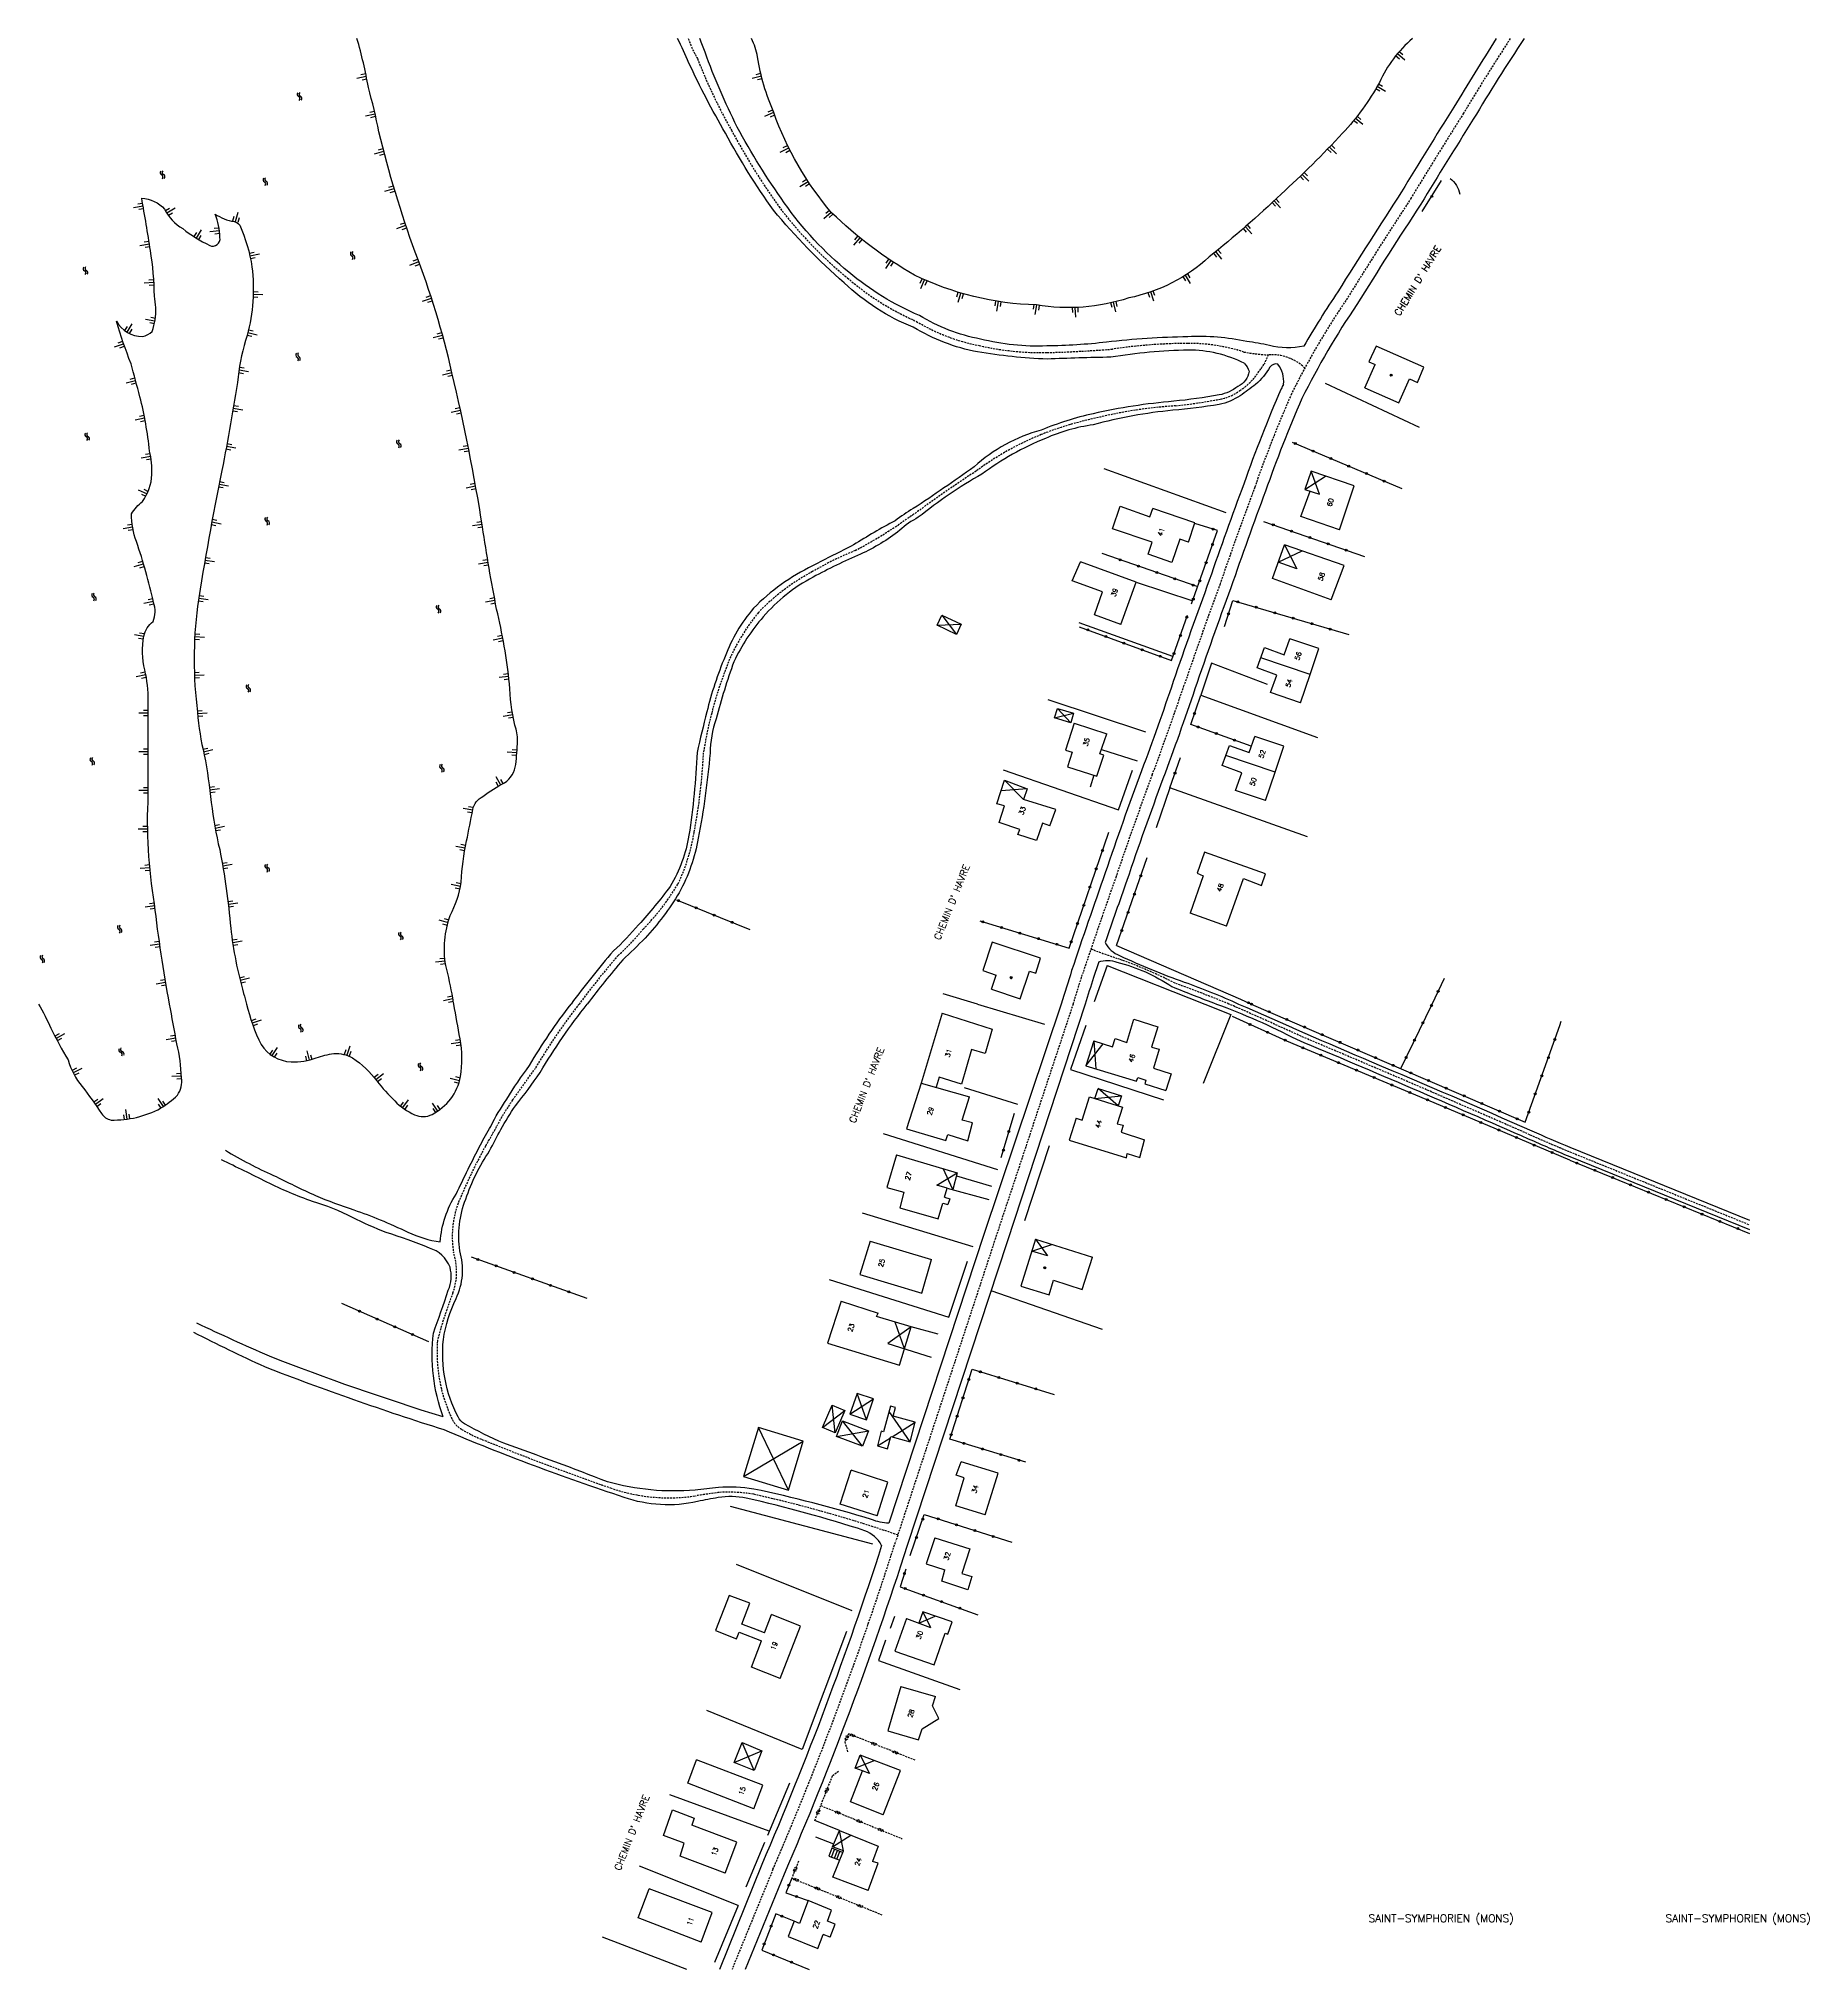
# Model space of a CAD drawing. Header units: millimetres. Extents: x 125000 to 126000, y 125000 to 126000.
# Drawn here: x 125103 to 125562, y 125500 to 126000 of the extents above; entities that cross this region are included whole.
import ezdxf
from ezdxf.enums import TextEntityAlignment as Align

# ---------------------------------------------------------------- set-up
doc = ezdxf.new("R2010")
doc.units = ezdxf.units.MM
doc.linetypes.add('DASHED', pattern=[0.75, 0.5, -0.25])
doc.layers.get('0').update_dxf_attribs({"linetype": 'CONTINUOUS'})
for name, color, linetype in [('W0001', 6, 'DASHED'), ('W0008', 7, 'CONTINUOUS'), ('W0100', 7, 'CONTINUOUS'), ('W0112', 1, 'DASHED'), ('W0211', 2, 'CONTINUOUS'), ('W0310', 3, 'CONTINUOUS'), ('W0322', 7, 'CONTINUOUS'), ('W0515', 5, 'CONTINUOUS'), ('W0980', 7, 'CONTINUOUS'), ('W0989', 7, 'CONTINUOUS'), ('W0991', 7, 'CONTINUOUS')]:
    doc.layers.add(name, color=color, linetype=linetype)
doc.styles.get("Standard").update_dxf_attribs({"font": 'romans.shx', "width": 0.85})

# ---------------------------------------------------------------- blocks, each defined once
blk = doc.blocks.new('OH01')
at = {"layer": 'W0322', "color": 0}
for radius in [0.25, 0.15]:
    blk.add_circle((0, 0), radius, dxfattribs=at)
blk = doc.blocks.new('TP12')
at = {"layer": 'W0515', "color": 0}
for centre, start, end in [((-0.5, 0.625), 216.8699, 323.1301), ((0.5, -0.125), 36.8699, 143.1301), ((0.5, -0.625), 36.8699, 143.1301), ((-0.5, 0.125), 216.8699, 323.1301)]:
    blk.add_arc(centre, 0.625, start, end, dxfattribs=at)
blk = doc.blocks.new('TP15B')
at = {"color": 0}
for p, q in [((-1.4, 2.5), (-1.4, 0)), ((0, 5), (0, 0)), ((1.4, 2.5), (1.4, 0))]:
    blk.add_line(p, q, dxfattribs=at)
blk = doc.blocks.new('TP15C')
at = {"layer": 'W0211', "xscale": 0.5, "yscale": 0.5, "rotation": 359.9693661828871}
blk.add_blockref('TP15B', (0, 0), dxfattribs=at)
blk = doc.blocks.new('BB01')
at = {"layer": 'W0991', "color": 0}
for p, q in [((-0.5, -0.1), (0.1, 0.5)), ((-0.5, 0), (0, 0.5)), ((-0.4, -0.4), (0.4, 0.4)), ((-0.4, -0.3), (0.3, 0.4)), ((-0.3, -0.4), (0.4, 0.3)), ((-0.1, -0.5), (0.5, 0.1)), ((0, -0.5), (0.5, 0)), ((0.3, -0.4), (0.4, -0.3))]:
    blk.add_line(p, q, dxfattribs=at)
blk.add_circle((0, 0), 0.5, dxfattribs=at)
blk = doc.blocks.new('OH02')
at = {"layer": 'W0112', "color": 0}
for p, q in [((-0.5, 0.25), (0.5, 0.25)), ((-0.5, -0.25), (-0.5, 0.25)), ((0.5, 0.25), (0.5, -0.25)), ((0.5, -0.25), (-0.5, -0.25))]:
    blk.add_line(p, q, dxfattribs=at)

msp = doc.modelspace()

# ---------------------------------------------------------------- linework, layer by layer
at = {"layer": 'W0001'}
for points in [[(125431.36, 125914.68, 0.214102), (125421.87, 125918.11, -0.034594), (125415.57, 125918.84, 0.079983), (125401.11, 125921.07, 0.036172), (125381.5, 125919.59, -0.012759), (125364.55, 125918.69, -0.061722), (125346.97, 125920.53, -0.088912), (125330.72, 125926.78, -0.074833), (125312.9, 125937.99, -0.059943), (125295.1, 125956.52, -0.030689), (125282.8, 125976.31, -0.035518), (125274.02, 125994.83, -0.0475), (125271.64, 126000, 0.011646)], [(125484.58, 126000, 0.009816), (125472.48, 125980.66, 0.00496), (125458.91, 125958.73, 0.005934), (125442.39, 125932.79, 0.03494), (125427.91, 125908.02, 0.01888), (125418.39, 125883.83, 0.006436), (125409.41, 125858.78, 0.005961), (125400.09, 125832.56, -0.008564), (125391.85, 125809.38, 0.00774), (125382.46, 125782.98, 0.004497), (125373.78, 125757.77, -0.003868), (125371.34, 125750, -0.003868)], [(125421.87, 125918.11, 0.014081), (125420.88, 125915.79, -0.003977), (125418.35, 125912.23, -0.072706), (125414.53, 125908.84, -0.118412), (125409.43, 125906.63, -0.018544), (125397.9, 125904.91, 0.045097), (125377.09, 125901.69, 0.043827), (125363.08, 125897.45, 0.064157), (125346.2, 125888, 0.013066), (125330.07, 125876.81, 0.001925), (125326.08, 125874.09, -0.022975), (125314.88, 125867.43, 0.035856), (125303.86, 125861.98, 0.080226), (125289.79, 125851.36, 0.060474), (125282.64, 125839.99, 0.037352), (125277.7, 125825.32, 0.029442), (125275.59, 125815.06, -0.035067), (125273.18, 125794.52, -0.072477), (125268.98, 125781.1, -0.060334), (125259.93, 125769.38, -0.040863), (125253.47, 125762.58, 0.018146), (125243.37, 125750, 0.018146)], [(125375.96, 125764.24, 0.004455), (125383.03, 125761.71, -0.034469), (125397.76, 125755.37, -0.010891), (125411.7, 125750, -0.016567)], [(125325.92, 125612.5, 0.027173), (125288.5, 125623.06, 0.05532), (125279.66, 125623.51, 0.004346), (125273.72, 125622.66, -0.123614), (125251.45, 125624.69, -0.013627), (125216.18, 125638.07, -0.008888), (125212.89, 125639.88, -0.144144), (125210.54, 125642.33, -0.130293), (125206.65, 125662.79, -0.03118), (125210.66, 125675.16, 0.168975), (125210.83, 125685.7, -0.153477), (125212.9, 125700.46, -0.026008), (125219.14, 125713.23, 0.01465), (125222.12, 125718.54, -0.030146), (125226.13, 125725.15, 0.008182), (125231.87, 125733.16, -0.031463), (125243.37, 125750)], [(125371.34, 125750), (125351.22, 125689.36), (125325.35, 125610.78, -0.024882), (125293.57, 125525.91), (125282.97, 125500)], [(125411.7, 125750, -0.005102), (125430.4, 125741.64, -0.003615), (125489.69, 125716.13, 0.004668), (125500, 125711.72, 0.004668)]]:
    msp.add_lwpolyline(points, format="xyb", dxfattribs=at)
msp.add_lwpolyline([(125500, 125711.72), (125546.6, 125692.81)], dxfattribs=at)
at = {"layer": 'W0008'}
for points in [[(125415.68, 125915.91, 0.116372), (125401.17, 125919.36, 0.033366), (125381.08, 125917.49, 0.008031), (125364.59, 125916.99, -0.030472), (125346.6, 125918.86, -0.088083), (125329.94, 125925.25, -0.095472), (125312.06, 125936.73, -0.039667), (125293.71, 125955.54, -0.030715), (125281.28, 125975.52, -0.025545), (125271.82, 125993.68, 0.012397), (125268.88, 126000)], [(125431.13, 125920.36, -0.112017), (125422.18, 125920.51, 0.032172), (125416.3, 125921.56, 0.065698), (125401.05, 125922.78, 0.023923), (125379.99, 125921.39, -0.024994), (125364.5, 125920.4, -0.071893), (125347.34, 125922.19, -0.089797), (125331.5, 125928.3, -0.073333), (125313.23, 125939.51, -0.069465), (125296.5, 125957.51, -0.030664), (125284.31, 125977.1, -0.029057), (125275.98, 125996.45, 0.011646), (125274.6, 126000, -0.725424)], [(125488.21, 126000, 0.01317), (125475, 125979.11, 0.004976), (125461.42, 125957.15, 0.005957), (125444.87, 125931.17, 0.034934), (125430.6, 125906.77, 0.018852), (125421.18, 125882.82, 0.006451), (125412.2, 125857.78, 0.005967), (125402.89, 125831.61, -0.00856), (125394.62, 125808.34, 0.007745), (125385.26, 125782.01, 0.002882), (125379.66, 125765.9, 0.002882)], [(125480.97, 126000, 0.005816), (125469.96, 125982.22, 0.004944), (125456.41, 125960.31, 0.005912), (125439.91, 125934.41, 0.019871), (125431.13, 125920.36, 0.019871)], [(125415.68, 125915.91, -0.16385), (125416.9, 125913.84, -0.25658), (125414.02, 125909.94, -0.118892), (125409.18, 125907.73, -0.021856), (125397.39, 125906.1, 0.032459), (125376.5, 125902.87, 0.041766), (125363.08, 125898.63, 0.11912), (125345.7, 125889.1, -0.009247), (125329.94, 125878.3, 0.03099), (125325.22, 125875.15, 0.017504), (125314.46, 125868.9, 0.003113), (125303.86, 125863.45, 0.086788), (125288.52, 125852.47, 0.08557), (125281.17, 125839.99, 0.039455), (125276.45, 125825.63, 0.00673), (125273.91, 125815.15, -0.028125), (125271.81, 125793.68, -0.092402), (125266.98, 125780.47, -0.027195), (125258.77, 125770.53, -0.036388), (125252.25, 125763.74, 0.019638), (125241.28, 125750)], [(125424.39, 125915.7, 0.310444), (125422.3, 125914.89, -0.075694), (125418.62, 125910.46, -0.009005), (125414.63, 125907.52, -0.078983), (125409.17, 125905.22, -0.015061), (125397.21, 125903.75, 0.042871), (125376.53, 125899.98, 0.069421), (125364.18, 125896.47, 0.060927), (125347.7, 125887.24, 0.037584), (125331.22, 125876.03, 0.059147), (125326.42, 125872.69, -0.064234), (125316.24, 125866.51, 0.019821), (125303.96, 125860.53, 0.093862), (125291.05, 125850.26, 0.070643), (125283.46, 125838.65, 0.02175), (125278.84, 125823.87, 0.074079), (125277.27, 125814.96, -0.027118), (125274.21, 125792.96, -0.083789), (125269.28, 125778.8, -0.052796), (125260.45, 125767.07, -0.010636), (125254.68, 125761.41, 0.016626), (125245.47, 125750, 0.016626)], [(125425.83, 125910.47, 0.19821), (125424.39, 125915.7, -0.096724)], [(125425.83, 125910.47, 0.00161), (125425.23, 125909.27, 0.018908), (125415.61, 125884.84, 0.006421), (125406.62, 125859.77, 0.005956), (125397.28, 125833.51, -0.008568), (125389.07, 125810.42, 0.007735), (125379.66, 125783.95, 0.0045), (125370.96, 125758.67, -0.004344), (125368.22, 125750)], [(125379.66, 125765.9, 0.188925), (125383.39, 125762.55, 0.022546), (125400.12, 125755.67, -0.024455), (125414.18, 125750, -0.024455)], [(125377.96, 125760.92, 0.000723), (125376.6, 125756.86, -0.003399), (125374.45, 125750)], [(125377.96, 125760.92, -0.157128), (125382.68, 125760.87, -0.08381), (125396.94, 125754.52, 0.009044), (125408.47, 125750, 0.001022)], [(125207.39, 125688.39, -0.123819), (125211.48, 125700.76, -0.008328), (125217.81, 125713.57, -0.018146), (125220.48, 125718.32, -0.038705), (125224.65, 125725.37, -0.022727), (125230.48, 125734.04, -0.029334), (125241.28, 125750)], [(125223.83, 125636.23, -0.027287), (125213.71, 125641.31, -0.144144), (125212, 125643.09, -0.146788), (125208.21, 125663.13, -0.075769), (125211.48, 125673.74, 0.188186), (125212.45, 125686.07, -0.1313), (125214.01, 125699.48, -0.06953), (125220.18, 125711.95, -0.010522), (125223.09, 125717.51, -0.023862), (125226.88, 125723.67, 0.02517), (125233.27, 125732.28, -0.033467), (125245.47, 125750, -1.216646)], [(125374.45, 125750), (125354.21, 125688.38), (125328.35, 125609.81, -0.02487), (125296.47, 125524.69), (125286.37, 125500)], [(125408.47, 125750, -0.031456), (125429.21, 125740.86, -0.004488), (125489.24, 125715.11, 0.004863), (125500, 125710.5, 0.004863)], [(125414.18, 125750, 0.002893), (125448.66, 125735.01, -0.004502), (125490.15, 125717.16, 0.004472), (125500, 125712.93, 0.004472)], [(125208.15, 125643.06, -0.117101), (125205.61, 125664.72, 0.006484), (125209.48, 125675.9, 0.166581), (125209.92, 125681.84)], [(125321.73, 125609.78, 0.184565), (125317.36, 125613.61, 0.021857), (125286.67, 125622.07, 0.085859), (125279.4, 125622.16, 0.016377), (125274.05, 125621.19, -0.143251), (125255.03, 125622.23, -0.020379), (125208.39, 125639.7)], [(125323.61, 125615.55, -0.095057), (125319.1, 125616.51, 0.022986), (125288.58, 125624.4, 0.058483), (125279.44, 125624.77, -0.006077), (125273.39, 125624.12, -0.089329), (125250.71, 125626.25, 0.008698), (125223.83, 125636.23, -0.018579)], [(125321.73, 125609.78, -0.024325), (125290.67, 125527.13), (125279.69, 125500)]]:
    msp.add_lwpolyline(points, format="xyb", dxfattribs=at)
for points in [[(125368.22, 125750), (125348.23, 125690.35), (125323.61, 125615.55)], [(125500, 125712.93), (125546.6, 125694.02)], [(125500, 125710.5), (125546.6, 125691.59)]]:
    msp.add_lwpolyline(points, dxfattribs=at)
at = {"layer": 'W0100'}
msp.add_lwpolyline([(125468.99, 125963.79, -0.186643), (125471.51, 125959.7, 1.921911)], format="xyb", dxfattribs=at)
for points in [[(125458.48, 125911.86), (125460.58, 125910.97), (125462.17, 125914.95), (125449.85, 125920.36), (125447.94, 125916.33)], [(125446.87, 125909.54), (125449.56, 125915.64)], [(125447.94, 125916.33), (125449.56, 125915.64)], [(125455.75, 125905.64), (125458.48, 125911.86)], [(125446.87, 125909.54), (125455.75, 125905.64)], [(125433.04, 125887.97), (125431.36, 125883.26), (125435.15, 125882), (125433.04, 125887.97)], [(125431.36, 125883.26), (125436.75, 125886.7)], [(125444.13, 125884.15), (125433.04, 125887.97)], [(125430.35, 125876.27), (125432.72, 125882.8)], [(125440.35, 125872.81), (125444.13, 125884.15)], [(125399, 125870.37), (125396.94, 125864.37), (125390.75, 125866.53), (125391.78, 125869.62), (125381.56, 125873.09), (125383.53, 125878.94), (125391.22, 125876.18), (125391.97, 125878.33)], [(125402.86, 125874.64), (125391.97, 125878.33)], [(125440.35, 125872.81), (125430.35, 125876.27)], [(125401.21, 125869.56), (125399, 125870.37)], [(125401.21, 125869.56), (125402.86, 125874.64)], [(125422.96, 125860.16), (125426.07, 125868.91), (125429.25, 125862.66), (125424.47, 125864.4), (125430.64, 125867.32)], [(125441.52, 125863.52), (125426.07, 125868.91)], [(125376.84, 125850.79), (125378.93, 125856.76), (125371.06, 125859.57), (125373.21, 125864.54)], [(125387.71, 125859.27), (125373.21, 125864.54)], [(125438.21, 125854.66), (125422.96, 125860.16)], [(125438.21, 125854.66), (125441.52, 125863.52)], [(125383.69, 125848.28), (125387.71, 125859.27)], [(125337.3, 125850.68), (125342.37, 125848.33), (125341.1, 125845.7), (125336.09, 125848.11), (125337.3, 125850.68), (125341.1, 125845.7)], [(125383.69, 125848.28), (125376.84, 125850.79)], [(125336.09, 125848.11), (125342.37, 125848.33)], [(125424.09, 125835.19), (125419, 125837.05), (125420.89, 125842.29), (125425.97, 125840.45)], [(125425.97, 125840.45), (125427.45, 125844.59)], [(125435, 125842.07), (125427.45, 125844.59)], [(125432.75, 125835.33), (125435, 125842.07)], [(125432.75, 125835.33), (125419.95, 125839.67)], [(125422.47, 125830.64), (125424.09, 125835.19)], [(125430.27, 125828), (125432.75, 125835.33)], [(125430.27, 125828), (125422.47, 125830.64)], [(125367.27, 125826.56), (125371.46, 125825.31), (125370.72, 125822.8), (125366.51, 125824.09), (125367.27, 125826.56), (125370.72, 125822.8)], [(125366.51, 125824.09), (125371.46, 125825.31)], [(125371.6, 125822.72), (125369.35, 125815.74)], [(125371.6, 125822.72), (125380.08, 125819.98)], [(125369.35, 125815.74), (125371.07, 125815.19)], [(125371.07, 125815.19), (125369.91, 125811.44), (125377.51, 125809.01), (125379.29, 125814.44), (125378.26, 125814.82), (125380.08, 125819.98)], [(125378.65, 125815.93), (125387.91, 125812.94)], [(125415.04, 125809.87), (125409.94, 125811.72), (125411.83, 125816.97), (125416.92, 125815.13)], [(125416.92, 125815.13), (125418.39, 125819.26)], [(125425.94, 125816.74), (125418.39, 125819.26)], [(125423.69, 125810), (125425.94, 125816.74)], [(125423.69, 125810), (125410.89, 125814.35)], [(125421.21, 125802.68), (125423.69, 125810)], [(125363.43, 125796.8), (125361.83, 125792.3), (125357.05, 125793.89), (125357.52, 125795.2), (125352.17, 125796.98), (125353.58, 125801.29), (125351.61, 125801.85), (125353.58, 125807.94), (125359.39, 125805.69), (125358.46, 125802.97), (125353.58, 125807.94)], [(125359.39, 125805.69), (125352.7, 125805.2)], [(125376.71, 125809.26), (125375.72, 125806.11)], [(125413.41, 125805.32), (125415.04, 125809.87)], [(125421.21, 125802.68), (125413.41, 125805.32)], [(125366.86, 125800.38), (125358.46, 125802.97)], [(125365.33, 125796.12), (125366.86, 125800.38)], [(125365.33, 125796.12), (125363.43, 125796.8)], [(125420.12, 125780.69), (125421.15, 125783.69), (125405.4, 125789.31), (125403.43, 125783.88), (125405.02, 125783.22), (125401.65, 125773.52)], [(125411.07, 125770.16), (125415.44, 125782.46)], [(125415.44, 125782.46), (125420.12, 125780.69)], [(125411.07, 125770.16), (125401.65, 125773.52)], [(125360, 125758.5), (125361.7, 125758), (125362.92, 125761.84), (125350.36, 125766.05), (125347.92, 125758.65), (125351.39, 125757.5)], [(125350.16, 125753.8), (125351.39, 125757.5)], [(125357.61, 125751.32), (125360, 125758.5)], [(125350.16, 125753.8), (125357.61, 125751.32)], [(125337.42, 125747.64), (125331.97, 125729.54)], [(125337.42, 125747.64), (125350.33, 125743.51)], [(125381.51, 125738.88), (125382.25, 125741.08), (125385.23, 125740.01), (125387.04, 125746.04), (125393.32, 125744.05), (125391.67, 125738.86), (125393.65, 125738.28), (125392.17, 125733.41), (125396.71, 125731.92), (125395.39, 125727.63)], [(125350.33, 125743.51), (125348.56, 125737.2), (125345.02, 125738.21), (125342.41, 125729.28), (125336.67, 125731.05), (125335.9, 125728.43)], [(125376.69, 125740.43), (125374.63, 125734.03)], [(125376.69, 125740.43), (125377.24, 125733.22)], [(125376.69, 125740.43), (125381.51, 125738.88)], [(125374.63, 125734.03), (125379.1, 125739.66)], [(125374.63, 125734.03), (125387.77, 125729.98)], [(125387.77, 125729.98), (125388.12, 125730.93), (125390.18, 125730.27), (125389.9, 125729.32)], [(125331.97, 125729.54), (125328.2, 125717.71)], [(125331.97, 125729.54), (125344.51, 125726)], [(125338.36, 125714.67), (125338.86, 125716.19), (125344.09, 125714.59), (125345.27, 125719.22), (125342.57, 125719.89), (125344.51, 125726)], [(125373.66, 125719.95), (125375.55, 125725.94), (125384.14, 125723.3), (125382.74, 125719.01), (125384.31, 125718.59), (125383.76, 125716.77)], [(125377, 125725.49), (125377.84, 125728.08), (125383.85, 125726.19), (125383.02, 125723.64), (125377.84, 125728.08)], [(125377, 125725.49), (125383.85, 125726.19)], [(125389.9, 125729.32), (125395.39, 125727.63)], [(125372.12, 125720.44), (125370.35, 125714.77)], [(125372.12, 125720.44), (125373.66, 125719.95)], [(125328.2, 125717.71), (125338.36, 125714.67)], [(125383.76, 125716.77), (125389.84, 125714.84)], [(125325.61, 125710.96), (125323.1, 125702.5)], [(125325.61, 125710.96), (125341.3, 125706.3)], [(125370.35, 125714.77), (125385.13, 125710.14)], [(125385.13, 125710.14), (125385.3, 125711.29), (125388.6, 125710.22), (125389.84, 125714.84)], [(125338.69, 125702.34), (125335.99, 125703.1), (125341.3, 125706.3), (125340.17, 125701.94), (125337.64, 125707.39)], [(125341.1, 125705.53), (125350.15, 125702.85)], [(125323.1, 125702.5), (125327.48, 125701.26)], [(125327.48, 125701.26), (125326.46, 125697.2), (125336.41, 125694.34), (125337.57, 125698.41)], [(125338.01, 125699.96), (125338.69, 125702.34), (125349.48, 125699.39)], [(125337.57, 125698.41), (125338.85, 125698.05)], [(125338.01, 125699.96), (125339.36, 125699.56), (125338.85, 125698.05)], [(125318.74, 125688.61), (125316.09, 125679.92)], [(125318.74, 125688.61), (125334.63, 125683.85)], [(125361.56, 125689.06), (125357.8, 125676.92)], [(125361.56, 125689.06), (125364.71, 125684.81), (125360.61, 125685.98), (125365.78, 125687.75)], [(125361.56, 125689.06), (125376.36, 125684.48)], [(125332.18, 125675.09), (125334.63, 125683.85)], [(125365.1, 125674.66), (125366.28, 125678.45), (125373.72, 125676.06), (125376.36, 125684.48)], [(125316.09, 125679.92), (125332.18, 125675.09)], [(125357.8, 125676.92), (125365.1, 125674.66)], [(125311.29, 125673.03), (125307.75, 125662.14)], [(125311.29, 125673.03), (125320.8, 125669.94)], [(125326.37, 125656.46), (125329.4, 125666.39), (125320.38, 125669.09), (125320.8, 125669.94)], [(125336.4, 125664.46), (125329.4, 125666.39), (125323.33, 125662.1), (125334.54, 125658.56)], [(125327.67, 125660.73), (125325.24, 125667.64)], [(125307.75, 125662.14), (125326.37, 125656.46)], [(125306.4, 125640.36), (125308.93, 125646.11), (125312.23, 125644.71), (125309.73, 125638.91), (125306.4, 125640.36), (125312.23, 125644.71)], [(125309.73, 125638.91), (125308.93, 125646.11)], [(125313.53, 125643.79), (125317.8, 125642.29), (125319.66, 125647.74), (125315.43, 125649.12), (125313.53, 125643.79), (125319.66, 125647.74)], [(125317.8, 125642.29), (125315.43, 125649.12)], [(125320.65, 125635.55), (125323.26, 125634.82), (125324.1, 125638.03), (125329.1, 125636.66), (125330.41, 125641.68), (125324.71, 125643.26), (125325.31, 125645.47), (125324, 125645.84), (125322.22, 125639.24), (125321.65, 125639.41), (125320.65, 125635.55), (125324.01, 125637.66)], [(125285.98, 125627.64), (125297.57, 125624.07), (125301.38, 125636.76), (125289.79, 125640.33), (125285.98, 125627.64), (125301.38, 125636.76)], [(125297.57, 125624.07), (125289.79, 125640.33)], [(125310.03, 125638.01), (125311.55, 125642.06), (125318.29, 125639.5), (125316.79, 125635.53), (125310.03, 125638.01), (125318.29, 125639.5)], [(125316.79, 125635.53), (125311.55, 125642.06)], [(125329.1, 125636.66), (125323.65, 125644.51)], [(125324.45, 125637.94), (125330.41, 125641.68)], [(125340.93, 125620.01), (125343.12, 125627.32), (125341.05, 125627.98), (125342.32, 125631.42)], [(125351.88, 125628.49), (125342.32, 125631.42)], [(125311.03, 125620.48), (125313.83, 125629.24)], [(125323.36, 125626.2), (125313.83, 125629.24)], [(125320.56, 125617.44), (125323.36, 125626.2)], [(125348.56, 125617.67), (125351.88, 125628.49)], [(125320.56, 125617.44), (125311.03, 125620.48)], [(125348.56, 125617.67), (125340.93, 125620.01)], [(125335.51, 125611.79), (125333.3, 125605.02)], [(125335.51, 125611.79), (125344.6, 125608.92)], [(125333.3, 125605.02), (125338.12, 125603.45)], [(125344.6, 125608.92), (125342.53, 125602.49), (125345.09, 125601.74), (125344.1, 125598.28), (125337.33, 125600.51), (125338.12, 125603.45)], [(125291.4, 125587.17), (125285.53, 125589.38), (125287.61, 125594.84), (125282.27, 125596.8), (125278.71, 125587.73), (125284.11, 125585.58), (125284.79, 125587.36), (125290.6, 125585.09)], [(125291.4, 125587.17), (125293.2, 125591.86)], [(125300.72, 125588.92), (125293.2, 125591.86)], [(125328.21, 125590.84), (125325.18, 125582.45)], [(125328.21, 125590.84), (125334.35, 125588.55)], [(125338.89, 125586.85), (125339.97, 125589.99), (125332.37, 125592.63), (125331.4, 125589.65), (125335.62, 125591.5)], [(125332.37, 125592.63), (125334.35, 125588.55)], [(125288, 125578.28), (125290.6, 125585.09)], [(125295.42, 125575.37), (125300.72, 125588.92)], [(125335.34, 125578.85), (125338.21, 125587.11)], [(125338.21, 125587.11), (125338.89, 125586.85)], [(125325.18, 125582.45), (125335.34, 125578.85)], [(125295.42, 125575.37), (125288, 125578.28)], [(125326.72, 125573.28), (125323.33, 125561.8)], [(125326.72, 125573.28), (125335.66, 125570.64)], [(125331.29, 125559.45), (125332.19, 125562.31), (125336.57, 125564.95), (125334.92, 125568.25), (125335.66, 125570.64)], [(125323.33, 125561.8), (125331.29, 125559.45)], [(125283.54, 125553.6), (125285.61, 125558.76), (125290.72, 125556.58), (125288.73, 125551.47), (125283.54, 125553.6), (125290.72, 125556.58)], [(125288.73, 125551.47), (125285.61, 125558.76)], [(125313.63, 125543.36), (125316.81, 125551.43), (125314.91, 125552.09), (125316.15, 125555.48), (125318.63, 125550.77), (125316.81, 125551.43)], [(125326.63, 125551.51), (125316.15, 125555.48)], [(125271.49, 125548.21), (125273.77, 125554.28)], [(125290.98, 125547.74), (125273.77, 125554.28)], [(125314.91, 125552.09), (125319.82, 125554.09)], [(125322.14, 125540.03), (125326.63, 125551.51)], [(125288.62, 125541.55), (125271.49, 125548.21)], [(125288.62, 125541.55), (125290.98, 125547.74)], [(125269.5, 125529.28), (125270.61, 125532.72), (125265.18, 125534.7), (125267.52, 125541.29), (125273.18, 125539.13), (125272.54, 125537.32)], [(125322.14, 125540.03), (125313.63, 125543.36)], [(125284.26, 125532.97), (125272.54, 125537.32)], [(125309.04, 125531.76), (125310.78, 125535.96), (125304.41, 125538.52)], [(125309.1, 125523.84), (125311.82, 125530.74), (125310.78, 125535.96), (125320.86, 125531.92), (125319.4, 125527.98)], [(125281.24, 125524.88), (125284.26, 125532.97)], [(125309.31, 125532.41), (125304.66, 125534.23)], [(125311.63, 125530.26), (125308.8, 125531.36), (125308.02, 125529.32), (125310.86, 125528.31)], [(125308.78, 125529.05), (125309.53, 125531.08)], [(125309.04, 125531.76), (125313.71, 125534.79)], [(125311.82, 125530.74), (125309.04, 125531.76)], [(125309.51, 125528.79), (125310.27, 125530.79)], [(125310.09, 125528.58), (125310.87, 125530.56)], [(125281.24, 125524.88), (125269.5, 125529.28)], [(125318.22, 125520.47), (125320.8, 125527.47)], [(125320.8, 125527.47), (125319.4, 125527.98)], [(125258.63, 125513.37), (125261.49, 125520.89)], [(125277.84, 125514.74), (125261.49, 125520.89)], [(125318.22, 125520.47), (125309.1, 125523.84)], [(125307.7, 125512.46), (125308.78, 125515.35), (125302.66, 125517.83), (125300.43, 125511.89), (125299.03, 125512.46), (125297.54, 125508.5), (125305.23, 125505.45), (125306.59, 125509.03)], [(125274.97, 125507.01), (125258.63, 125513.37)], [(125274.97, 125507.01), (125277.84, 125514.74)], [(125309.65, 125511.74), (125307.7, 125512.46)], [(125308.4, 125508.36), (125309.65, 125511.74)], [(125308.4, 125508.36), (125306.59, 125509.03)]]:
    msp.add_lwpolyline(points, dxfattribs=at)
at = {"layer": 'W0112'}
for points in [[(125330.44, 125554.16), (125313.17, 125561), (125312.18, 125558.94), (125312.93, 125556.38)], [(125304.41, 125538.52), (125309.04, 125550.19), (125310.53, 125551.35)], [(125305.96, 125542.42), (125327.05, 125533.85)], [(125300.19, 125528.02), (125298.46, 125523.65)], [(125298.46, 125523.65), (125321.76, 125514.16)]]:
    msp.add_lwpolyline(points, dxfattribs=at)
at = {"layer": 'W0211'}
msp.add_lwpolyline([(125459.29, 126000, 0.112676), (125450.67, 125988.62, -0.061597), (125441.12, 125975.48, -0.020954), (125425.2, 125959.73, -0.021806), (125406.61, 125943.47, -0.136557), (125385.75, 125932.85, -0.122297), (125361.83, 125931.04, -0.107822), (125330.21, 125938.78, -0.060768), (125308.78, 125954.91, -0.091689), (125293.8, 125980.85, -0.061811), (125289.57, 125995.26, 0.077437), (125288.03, 126000, -2.049551)], format="xyb", dxfattribs=at)
at = {"layer": 'W0310'}
for points in [[(125387.71, 125859.27), (125402.31, 125854.41)], [(125397.19, 125839.96), (125372.92, 125848.75)], [(125421.73, 125832.71), (125407.2, 125838.24), (125404.38, 125830), (125434.67, 125819.04)], [(125364.75, 125828.86), (125390.07, 125820.44)], [(125353.21, 125810.65), (125383.12, 125800.26), (125386.68, 125810.56)], [(125432.04, 125793.31), (125396.4, 125805.95), (125392.84, 125795.65)], [(125382.61, 125765.15), (125414.68, 125751.25)], [(125380.15, 125759.94), (125376.77, 125750.57)], [(125380.15, 125759.94), (125405.45, 125750)], [(125346.58, 125750), (125337.69, 125752.61)], [(125346.58, 125750), (125363.91, 125744.81)], [(125405.45, 125750), (125412.21, 125747.27), (125405, 125729.44)], [(125374.65, 125744.47), (125370.68, 125733), (125394.73, 125725.16)], [(125343.08, 125728.4), (125356.9, 125724.02)], [(125322.09, 125716.44), (125351.76, 125707.18)], [(125358.86, 125693.96), (125365.22, 125713.36)], [(125316.68, 125695.94), (125345.34, 125687.19)], [(125308.16, 125678.63), (125339.1, 125668.86), (125343.99, 125683.43)], [(125350.06, 125675.77), (125378.84, 125665.83)], [(125319.48, 125610.11), (125282.55, 125619.86)], [(125284.08, 125604.95), (125314.04, 125592.91)], [(125324.02, 125588.34), (125325.18, 125591.48)], [(125312.59, 125587.48), (125301.13, 125556.9), (125276.44, 125567.03)], [(125322.77, 125585.25), (125320.96, 125579.97), (125342.02, 125572.46)], [(125292.61, 125535.76), (125266.82, 125545.16)], [(125297.82, 125548.24), (125292.16, 125534.67)], [(125291.39, 125532.83), (125286.56, 125521.26)], [(125284.58, 125516.53), (125259.04, 125526.72)], [(125284.58, 125516.53), (125278.43, 125501.79)], [(125271.25, 125500), (125249.4, 125508.38)]]:
    msp.add_lwpolyline(points, dxfattribs=at)
at = {"layer": 'W0322'}
for points in [[(125461.8, 125955.23), (125466.78, 125963.28)], [(125428.04, 125895.52), (125456.53, 125883.46)], [(125402.03, 125853.61), (125408.75, 125872.59), (125402.85, 125874.47)], [(125420.69, 125874.96), (125446.83, 125865.9)], [(125403.5, 125858.08), (125378.84, 125866.69)], [(125372.93, 125847.68), (125396.84, 125838.97), (125401.01, 125850.73)], [(125410.56, 125847.79), (125412.69, 125854.53), (125442.74, 125845.66)], [(125417.42, 125816.79), (125401.85, 125822.41), (125404.38, 125830)], [(125396.4, 125805.95), (125399.12, 125813.82)], [(125347.2, 125771.52), (125370.27, 125764.5), (125380.59, 125794.47)], [(125382.61, 125765.15), (125390.49, 125787.91)], [(125268.61, 125776.95), (125287.61, 125769.28)], [(125464.34, 125750), (125467.56, 125756.73)], [(125414.68, 125751.25), (125417.5, 125750)], [(125417.5, 125750), (125462.56, 125730.53), (125488.42, 125719.39), (125497.43, 125744.39), (125497.76, 125745.55)], [(125456.2, 125733.33), (125464.34, 125750)], [(125500, 125709.58), (125466.55, 125723.74), (125426.72, 125740.41), (125412.6, 125746.77)], [(125352.69, 125710.21), (125356.15, 125721.75)], [(125500, 125709.58), (125546.6, 125690.57)], [(125215.36, 125684.49), (125245.4, 125673.79)], [(125204.45, 125662.51), (125181.87, 125672.45)], [(125359.07, 125631.32), (125339.4, 125637.34), (125345.19, 125655.42), (125366.42, 125648.9)], [(125329.15, 125607.14), (125332.78, 125617.79), (125355.42, 125610.61)], [(125327.99, 125603.64), (125326.5, 125599.1), (125346.66, 125591.84)], [(125298.46, 125523.65), (125296.89, 125519.85)], [(125296.89, 125519.85), (125302.66, 125517.83)], [(125299.03, 125512.46), (125294.32, 125514.36), (125290.68, 125504.95), (125302.99, 125500)]]:
    msp.add_lwpolyline(points, dxfattribs=at)
at = {"layer": 'W0515'}
for points in [[(125210.91, 125750, 0.001141), (125210.63, 125751.53, 0.023426), (125208.8, 125759.99, -0.124559), (125209.96, 125772.9, 0.084454), (125212.82, 125781.59, -0.041779), (125214.19, 125792.23, 0.006004), (125215.82, 125800.33, -0.238631), (125218.45, 125803.76, -0.045555), (125224.07, 125807.31, 0.214355), (125226.93, 125812, 0.026549), (125227.39, 125818.17, 0.095749), (125226.7, 125822.18, -0.043545), (125225.32, 125832.93, 0.031291), (125222, 125852.25, -0.011954), (125218.34, 125873.53, 0.018684), (125210.42, 125913.44, 0.037488), (125200.91, 125944.66, -0.027794), (125191.51, 125975.85, 0.018487), (125188.76, 125987.37, 0.027661), (125185.82, 126000)], [(125137.27, 125750, -0.017872), (125133.37, 125775.93, -0.054995), (125131.76, 125804.06, -0.000016), (125131.76, 125828.5, 0.057033), (125130.85, 125836.51, -0.108568), (125130.62, 125845.27, -0.190527), (125133.03, 125849.04, 0.170879), (125133.14, 125853.96, 0.026383), (125128.68, 125869.75, -0.086838), (125127.41, 125876.93, -0.086189), (125130.27, 125880.14, 0.142827), (125132.68, 125887.11, 0.075416), (125132.1, 125893.18, 0.034938), (125129.59, 125907.25, 0.000331), (125127.28, 125915.81, -0.022942), (125123.5, 125926.79, 0.271713), (125130.26, 125922.9, 0.15128), (125132.78, 125924.16, 0.095775), (125133.69, 125930.33, 0.035661), (125133.35, 125933.31, 0.033387), (125132.32, 125945.09, 0.006154), (125130.04, 125958.68, -0.20179), (125135.99, 125955.82, 0.148163), (125140.69, 125950.79, 0.058475), (125147.67, 125946.45, 0.615344), (125150.31, 125948.5, 0.096349), (125149.05, 125954.57, 0.103438), (125153.97, 125952.62, -0.192934), (125155.46, 125951.71, -0.06658), (125158.61, 125940.88, -0.097211), (125157.35, 125923.15, 0.049856), (125155.05, 125912.43, -0.012627), (125150.81, 125888.18, 0.012045), (125144.5, 125852.98, 0.063252), (125144.5, 125825.55, 0.036032), (125146.24, 125814.5, -0.023978), (125148.07, 125802.14, 0.031201), (125150.25, 125790.02, -0.027956), (125153.11, 125769.68, 0.040542), (125156.44, 125752.76, 0.00345), (125157.23, 125750)], [(125103.34, 125750, -0.020711), (125106.52, 125743.71, 0.0195), (125110.96, 125735.53, 0.096008), (125114.61, 125728.63, -0.021225), (125119.64, 125721.64, 0.199143), (125122.11, 125719.96, 0.131416), (125134.94, 125723.02, 0.05044), (125139.28, 125726.37, 0.199516), (125140.36, 125730.9, 0.048239), (125139.18, 125739.67, -0.00574), (125137.27, 125750, -1.188226)], [(125157.23, 125750, 0.058162), (125160.98, 125739.48, 0.239767), (125168.74, 125735.02, 0.102766), (125175.28, 125736.04, -0.059701), (125179.83, 125737.15, -0.153335), (125184.67, 125736.03, -0.084557), (125190.97, 125730.08, 0.032694), (125195.59, 125724.9, 0.084514), (125200.73, 125721.32, 0.234949), (125205.29, 125721.42, 0.10759), (125210.09, 125725.44, 0.124085), (125212.61, 125731.2, 0.087184), (125212.52, 125740.97, -0.002758), (125210.91, 125750, -0.780451)]]:
    msp.add_lwpolyline(points, format="xyb", dxfattribs=at)
at = {"layer": 'W0989'}
for points in [[(125436.59, 125910.75), (125460.97, 125899.34)], [(125411, 125877.21), (125379.4, 125888.63)]]:
    msp.add_lwpolyline(points, dxfattribs=at)
for points in [[(125151.75, 125712.13, 0.035408), (125164.17, 125705.63, 0.006758), (125175.03, 125700.4, 0.018436), (125185.03, 125696.67, -0.018933), (125191.83, 125694.13, -0.008634), (125199.02, 125690.92, 0.071925), (125207.39, 125688.39, 1.254966)], [(125209.92, 125681.84, 0.234308), (125204.58, 125686.79, 0.021973), (125193.4, 125690.81, -0.022768), (125184.65, 125694.7, 0.053974), (125174.32, 125698.86, -0.029818), (125162.49, 125703.88, 0.003546), (125150.68, 125709.65, -1.367316)], [(125208.15, 125643.06, -0.017917), (125163.12, 125658.78, -0.007339), (125144.37, 125667.33)], [(125208.39, 125639.7, -0.015946), (125161.95, 125656.01, -0.011208), (125143.55, 125664.95)]]:
    msp.add_lwpolyline(points, format="xyb", dxfattribs=at)

# ---------------------------------------------------------------- block references
at = {"layer": 'W0112'}
for p, rotation in [((125312.72, 125559.97), 68.36643070105511), ((125314.15, 125560.62), 158.3637101652326), ((125319.72, 125558.41), 158.3637101652326), ((125325.3, 125556.19), 158.3637101652326), ((125307.52, 125546.37), 68.36643070105511), ((125305.31, 125540.79), 68.36643070105511), ((125310.37, 125540.62), 337.9129543219549), ((125315.93, 125538.37), 337.9129543219549), ((125321.49, 125536.11), 337.9129543219549), ((125299.35, 125525.89), 248.3620538698911), ((125299.53, 125523.21), 337.8379265199673), ((125305.09, 125520.95), 337.8379265199673), ((125310.64, 125518.69), 337.8379265199673), ((125316.2, 125516.42), 337.8379265199673)]:
    msp.add_blockref('OH02', p, dxfattribs=dict(at, rotation=rotation))
at = {"layer": 'W0211'}
for p, rotation in [((125455.34, 125996.05), 229.9672274134564), ((125290.58, 125990.37), 103.9566755966363), ((125450.08, 125987.58), 240.0329489403539), ((125293.78, 125980.91), 113.3493499241061), ((125444.45, 125979.33), 231.3773893506021), ((125297.68, 125971.71), 116.4434809688914), ((125437.75, 125971.91), 226.0280508176806), ((125430.67, 125964.85), 223.8840557208098), ((125302.66, 125963.04), 123.3998487615488), ((125308.66, 125955.05), 130.3562165542062), ((125423.38, 125958.01), 223.1648692420078), ((125415.97, 125951.3), 221.1422963489022), ((125316.14, 125948.42), 141.1610263350621), ((125408.32, 125944.85), 219.1197234557966), ((125324.2, 125942.51), 146.3359220476349), ((125332.87, 125937.55), 156.1300818711674), ((125400.42, 125938.74), 212.3045035206711), ((125342.25, 125934.11), 163.6325318706427), ((125352, 125931.93), 171.134981870118), ((125361.95, 125931.02), 170.5138241544455), ((125371.91, 125930.37), 182.0280808052276), ((125381.81, 125931.72), 193.5423374560096), ((125391.43, 125934.4), 199.182894622166)]:
    msp.add_blockref('TP15C', p, dxfattribs=dict(at, rotation=rotation))
at = {"layer": 'W0322'}
for p, rotation in [((125464.23, 125959.15), 58.25961890991967), ((125428.9, 125895.15), 337.0673353076425), ((125433.51, 125893.2), 337.0673353076425), ((125438.11, 125891.25), 337.0673353076425), ((125442.72, 125889.3), 337.0673353076425), ((125447.32, 125887.36), 337.0673353076425), ((125451.93, 125885.41), 337.0673353076425), ((125407.61, 125872.95), 162.4069119426096), ((125423.2, 125874.09), 340.8872840745913), ((125427.93, 125872.45), 340.8872840745913), ((125432.65, 125870.81), 340.8872840745913), ((125383.56, 125865.04), 160.7407232051161), ((125407.48, 125869.01), 70.49697077771538), ((125437.38, 125869.17), 340.8872840745913), ((125442.1, 125867.54), 340.8872840745913), ((125388.28, 125863.39), 160.7407232051161), ((125393, 125861.74), 160.7407232051161), ((125397.72, 125860.09), 160.7407232051161), ((125405.81, 125864.29), 70.49697077771538), ((125402.44, 125858.45), 160.7407232051161), ((125402.48, 125854.87), 70.49697077771538), ((125404.15, 125859.58), 70.49697077771538), ((125400.81, 125850.16), 70.49697077771538), ((125411.58, 125851.04), 72.45500456378517), ((125413.97, 125854.16), 343.53711162224), ((125418.76, 125852.74), 343.53711162224), ((125423.56, 125851.32), 343.53711162224), ((125428.35, 125849.91), 343.53711162224), ((125375.11, 125846.89), 339.9845422004653), ((125379.81, 125845.17), 339.9845422004653), ((125399.14, 125845.44), 70.49697077771538), ((125433.15, 125848.49), 343.53711162224), ((125437.94, 125847.07), 343.53711162224), ((125384.51, 125843.46), 339.9845422004653), ((125389.2, 125841.75), 339.9845422004653), ((125393.9, 125840.04), 339.9845422004653), ((125397.47, 125840.73), 70.49697077771538), ((125402.8, 125825.26), 71.54475572663277), ((125403.74, 125821.73), 160.1494316685892), ((125408.44, 125820.03), 160.1494316685892), ((125413.14, 125818.34), 160.1494316685892), ((125397.73, 125809.79), 70.93250937419025), ((125378.96, 125789.74), 71.0087945452535), ((125377.33, 125785.01), 71.0087945452535), ((125375.7, 125780.29), 71.0087945452535), ((125388.85, 125783.18), 70.90991997810009), ((125269.07, 125776.76), 338.0158460519856), ((125273.71, 125774.89), 338.0158460519856), ((125374.08, 125775.56), 71.0087945452535), ((125387.22, 125778.46), 70.90991997810009), ((125278.34, 125773.02), 338.0158460519856), ((125282.98, 125771.15), 338.0158460519856), ((125347.98, 125771.29), 343.0635372976823), ((125352.76, 125769.83), 343.0635372976823), ((125372.45, 125770.83), 71.0087945452535), ((125385.58, 125773.73), 70.90991997810009), ((125357.54, 125768.37), 343.0635372976823), ((125362.33, 125766.92), 343.0635372976823), ((125367.11, 125765.46), 343.0635372976823), ((125370.82, 125766.1), 71.0087945452535), ((125383.95, 125769.01), 70.90991997810009), ((125416.74, 125750.34), 336.0626041664809), ((125417.52, 125749.99), 336.6286691338571), ((125465.91, 125753.28), 64.45855506617704), ((125417.16, 125744.72), 155.7836272480484), ((125422.11, 125748.01), 336.6286691338571), ((125426.7, 125746.02), 336.6286691338571), ((125461.97, 125745.14), 63.95655803443351), ((125464.17, 125749.64), 63.95655803443351), ((125421.72, 125742.67), 155.7836272480484), ((125426.28, 125740.62), 155.7836272480484), ((125431.29, 125744.04), 336.6286691338571), ((125435.88, 125742.06), 336.6286691338571), ((125440.47, 125740.07), 336.6286691338571), ((125459.78, 125740.65), 63.95655803443351), ((125496.14, 125740.82), 70.1929718461083), ((125430.88, 125738.67), 157.2861611513674), ((125435.5, 125736.74), 157.2861611513674), ((125440.11, 125734.81), 157.2861611513674), ((125445.06, 125738.09), 336.6286691338571), ((125449.65, 125736.1), 336.6286691338571), ((125457.58, 125736.16), 63.95655803443351), ((125494.45, 125736.11), 70.1929718461083), ((125444.72, 125732.88), 157.2861611513674), ((125449.33, 125730.95), 157.2861611513674), ((125454.24, 125734.12), 336.6286691338571), ((125458.83, 125732.14), 336.6286691338571), ((125463.42, 125730.16), 336.6935630717887), ((125492.75, 125731.41), 70.1929718461083), ((125453.94, 125729.02), 157.2861611513674), ((125458.56, 125727.09), 157.2861611513674), ((125463.17, 125725.16), 157.2861611513674), ((125468.01, 125728.18), 336.6935630717887), ((125472.61, 125726.2), 336.6935630717887), ((125491.06, 125726.7), 70.1929718461083), ((125467.78, 125723.22), 157.0455837531625), ((125472.38, 125721.27), 157.0455837531625), ((125477.2, 125724.22), 336.6935630717887), ((125481.79, 125722.24), 336.6935630717887), ((125486.38, 125720.26), 336.6935630717887), ((125489.36, 125722), 70.1929718461083), ((125354.71, 125716.96), 73.32055287492581), ((125476.99, 125719.32), 157.0455837531625), ((125481.59, 125717.37), 157.0455837531625), ((125486.19, 125715.42), 157.0455837531625), ((125353.28, 125712.17), 73.32055287492581), ((125490.8, 125713.47), 157.0455837531625), ((125495.4, 125711.52), 157.0455837531625), ((125501.85, 125708.82), 337.8085870013976), ((125506.48, 125706.93), 337.8085870013976), ((125511.11, 125705.05), 337.8085870013976), ((125515.73, 125703.16), 337.8085870013976), ((125520.36, 125701.27), 337.8085870013976), ((125524.99, 125699.38), 337.8085870013976), ((125529.62, 125697.49), 337.8085870013976), ((125534.25, 125695.6), 337.8085870013976), ((125538.88, 125693.71), 337.8085870013976), ((125543.51, 125691.83), 337.8085870013976), ((125217.14, 125683.85), 340.3906818561617), ((125221.85, 125682.18), 340.3906818561617), ((125226.56, 125680.5), 340.3906818561617), ((125231.27, 125678.82), 340.3906818561617), ((125235.98, 125677.14), 340.3906818561617), ((125240.69, 125675.46), 340.3906818561617), ((125186.45, 125670.43), 156.2429086797731), ((125191.02, 125668.42), 156.2429086797731), ((125195.6, 125666.41), 156.2429086797731), ((125200.17, 125664.39), 156.2429086797731), ((125347.3, 125654.77), 342.9319196950009), ((125344.34, 125652.76), 72.2547001656393), ((125352.08, 125653.3), 342.9319196950009), ((125356.86, 125651.83), 342.9319196950009), ((125361.64, 125650.36), 342.9319196950009), ((125342.81, 125648), 72.2547001656393), ((125341.29, 125643.24), 72.2547001656393), ((125339.76, 125638.47), 72.2547001656393), ((125343.05, 125636.23), 162.9669807891251), ((125347.83, 125634.76), 162.9669807891251), ((125352.61, 125633.3), 162.9669807891251), ((125357.39, 125631.83), 162.9669807891251), ((125332.38, 125616.61), 71.14558095897785), ((125336.36, 125616.66), 342.4039001952837), ((125341.12, 125615.14), 342.4039001952837), ((125330.76, 125611.87), 71.14558095897785), ((125345.89, 125613.63), 342.4039001952837), ((125350.66, 125612.12), 342.4039001952837), ((125327.62, 125602.5), 251.8581478173494), ((125327.85, 125598.62), 340.1894376362183), ((125332.55, 125596.93), 340.1894376362183), ((125337.25, 125595.23), 340.1894376362183), ((125341.96, 125593.54), 340.1894376362183), ((125297.69, 125521.8), 247.5333741808648), ((125299.7, 125518.87), 340.6820131424562), ((125293.11, 125511.23), 248.8724342638179), ((125295.85, 125513.75), 158.0489444172332), ((125291.31, 125506.57), 248.8724342638179), ((125293.72, 125503.73), 338.0740999820684), ((125298.36, 125501.87), 338.0740999820684)]:
    msp.add_blockref('OH01', p, dxfattribs=dict(at, rotation=rotation))
at = {"layer": 'W0515'}
for name, p, rotation in [('TP15C', (125188.21, 125990.29), 101.3518403565244), ('TP12', (125170.93, 125985.03), 281.3229423123746), ('TP15C', (125190.49, 125980.56), 103.0516480808565), ('TP15C', (125192.77, 125970.83), 104.5937455262079), ('TP12', (125135.45, 125964.74), 281.3229423123746), ('TP12', (125162.07, 125962.96), 281.3229423123746), ('TP15C', (125195.45, 125961.19), 106.5476512888577), ('TP15C', (125130.39, 125956.7), 100.0285595098594), ('TP15C', (125136.58, 125954.77), 301.9669620680889), ('TP15C', (125154.24, 125952.56), 343.4030100975593), ('TP15C', (125144.14, 125948.36), 328.2677627135633), ('TP15C', (125150.18, 125950.34), 97.2437121436712), ('TP15C', (125198.47, 125951.66), 108.5015570515075), ('TP15C', (125132.05, 125946.84), 99.00545125396579), ('TP12', (125115.48, 125939.91), 281.3229423123746), ('TP15C', (125158.09, 125943.65), 282.3860770306694), ('TP12', (125184.69, 125943.81), 281.3229423123746), ('TP15C', (125201.83, 125942.24), 110.5690670343133), ('TP15C', (125133.2, 125936.91), 93.50683535417807), ('TP15C', (125158.93, 125933.71), 268.1227658582477), ('TP15C', (125205.13, 125932.8), 107.9404369960481), ('TP15C', (125126.21, 125924.01), 328.8248422571631), ('TP15C', (125133.49, 125926.95), 80.67507688369842), ('TP15C', (125125.35, 125921), 109.1147067934236), ('TP15C', (125157.53, 125923.83), 255.7050950351774), ('TP15C', (125207.99, 125923.22), 105.3118069577828), ('TP12', (125170.55, 125917.59), 281.3229423123746), ('TP15C', (125128.44, 125911.5), 105.0604014354552), ('TP15C', (125155.26, 125914.1), 261.8483021694559), ('TP15C', (125210.41, 125913.52), 102.6831769195176), ('TP15C', (125130.8, 125901.78), 101.0222895062606), ('TP15C', (125153.75, 125904.22), 260.5580154153679), ('TP15C', (125212.63, 125903.77), 102.3076476798224), ('TP12', (125115.92, 125896.92), 281.3229423123746), ('TP15C', (125152.01, 125894.37), 259.3825916896672), ('TP12', (125196.67, 125895.05), 281.3229423123746), ('TP15C', (125132.38, 125891.91), 100.3704247782565), ('TP15C', (125214.67, 125893.98), 101.2556214773493), ('TP15C', (125150.08, 125884.56), 258.7439196508774), ('TP15C', (125131.43, 125882.12), 64.7171940872317), ('TP15C', (125216.53, 125884.15), 100.2035952748762), ('TP15C', (125148.19, 125874.74), 259.5156193296544), ('TP12', (125162.56, 125875.04), 281.3229423123746), ('TP15C', (125218.21, 125874.3), 99.15156907240306), ('TP15C', (125127.68, 125873.57), 99.22456619971257), ('TP15C', (125146.44, 125864.89), 260.2873190084313), ('TP15C', (125219.78, 125864.42), 99.57333707161332), ('TP15C', (125130.52, 125863.98), 106.5928468289602), ('TP12', (125117.68, 125855.4), 281.3229423123746), ('TP15C', (125133.06, 125854.32), 102.9094351843685), ('TP15C', (125144.82, 125855.03), 261.0590186872083), ('TP15C', (125221.55, 125854.58), 100.8422197845185), ('TP12', (125206.93, 125852.27), 281.3229423123746), ('TP15C', (125130.61, 125845.23), 79.18343554955935), ('TP15C', (125143.79, 125845.08), 266.9339809879617), ('TP15C', (125223.58, 125844.79), 100.559803174044), ('TP15C', (125131.1, 125835.33), 101.1095152597274), ('TP15C', (125143.71, 125835.09), 272.1976145455236), ('TP15C', (125225.1, 125834.91), 96.90629756107212), ('TP12', (125157.68, 125831.75), 281.3229423123746), ('TP15C', (125131.76, 125825.37), 89.99944834873459), ('TP15C', (125144.54, 125825.13), 275.1177064349529), ('TP15C', (125226.16, 125824.97), 99.65625148195649), ('TP15C', (125131.76, 125815.37), 90.00092526263336), ('TP15C', (125146.07, 125815.25), 282.4898727623888), ('TP15C', (125227.24, 125815.11), 85.78738800489724), ('TP12', (125117.24, 125812.84), 281.3229423123746), ('TP12', (125207.82, 125811.05), 281.3229423123746), ('TP15C', (125131.76, 125805.37), 90.00240217653221), ('TP15C', (125147.71, 125805.39), 277.1258892065085), ('TP15C', (125223, 125806.74), 28.9738721686415), ('TP15C', (125215.81, 125800.25), 79.32146883240566), ('TP15C', (125131.6, 125795.37), 90.85378152213383), ('TP15C', (125149.07, 125795.49), 280.5051060015267), ('TP15C', (125213.84, 125790.45), 79.47467798320346), ('TP15C', (125132.14, 125785.39), 95.31361518374187), ('TP15C', (125151.05, 125785.69), 279.8567096669316), ('TP12', (125162.56, 125785.21), 281.3229423123746), ('TP15C', (125212.64, 125780.53), 79.1581180557084), ('TP15C', (125133.42, 125775.48), 96.56405916084988), ('TP15C', (125152.5, 125775.79), 276.7392310905292), ('TP12', (125124.34, 125769.41), 281.3229423123746), ('TP15C', (125209.4, 125771.1), 74.74592508350538), ('TP15C', (125134.7, 125765.56), 98.12570609861226), ('TP15C', (125153.62, 125765.86), 278.53227475899), ('TP12', (125197.17, 125767.61), 281.3229423123746), ('TP12', (125104.31, 125761.65), 281.3229423123746), ('TP15C', (125208.63, 125761.19), 96.43625065017984), ('TP15C', (125136.25, 125755.68), 99.68735303637473), ('TP15C', (125155.56, 125756.05), 283.9095754477162), ('TP15C', (125210.65, 125751.4), 100.510289518419), ('TP15C', (125158.67, 125745), 289.1488377881182), ('TP15C', (125107.86, 125741.08), 297.6763869434523), ('TP15C', (125138.87, 125741.27), 100.9443597466173), ('TP12', (125171.24, 125743.74), 284.5994277518486), ('TP15C', (125212.66, 125740.15), 98.77255315924016), ('TP12', (125124.78, 125737.59), 291.7286788895582), ('TP15C', (125163.79, 125736.65), 326.4800503327721), ('TP15C', (125173.43, 125735.47), 13.75078325016265), ('TP15C', (125183.15, 125736.73), 341.1080320510573), ('TP15C', (125112.32, 125732.16), 297.0944958742554), ('TP15C', (125140.34, 125731.39), 92.77764284513651), ('TP15C', (125190.73, 125730.39), 307.8187057998812), ('TP12', (125202.24, 125733.71), 284.5994277518486), ('TP15C', (125212.4, 125730.21), 76.04216066995508), ('TP15C', (125118.05, 125723.98), 304.8879748864705), ('TP15C', (125135.58, 125723.43), 33.50554311909014), ('TP15C', (125197.62, 125723.18), 323.6448284145641), ('TP15C', (125126.21, 125720.18), 7.646522973760923), ('TP15C', (125206.71, 125722.27), 34.10081099421026)]:
    msp.add_blockref(name, p, dxfattribs=dict(at, rotation=rotation))
at = {"layer": 'W0991', "yscale": 0.5, "zscale": 0.5}
for p, xscale, rotation in [((125453.73, 125912.88), 0.5, 336.2754177467044), ((125355.3, 125756.83), 0.4999999999999997, 341.585328056508), ((125363.98, 125681.66), 0.5, 72.80501376960864)]:
    msp.add_blockref('BB01', p, dxfattribs=dict(at, xscale=xscale, rotation=rotation))

# ---------------------------------------------------------------- texts
at = {"layer": 'W0980'}
for p in [(125466.7, 125513.09), (125543.6, 125513.09)]:
    msp.add_text('SAINT-SYMPHORIEN (MONS)', height=2, dxfattribs=at).set_placement(p, align=Align.MIDDLE)
at = {"layer": 'W0989'}
for rotation, p in [(58.4824, (125460.6, 125937.31)), (68.0765, (125339.92, 125776.36)), (68.5718, (125317.83, 125728.99)), (68.5718, (125257.02, 125535.4))]:
    msp.add_text("CHEMIN D' HAVRE", height=1.75, rotation=rotation, dxfattribs=at).set_placement(p, align=Align.MIDDLE)
at = {"layer": 'W0991'}
for s, rotation, p in [('60', 71.5448, (125437.97, 125879.9)), ('41', 71.9458, (125394.12, 125872.24)), ('58', 69.5056, (125435.65, 125860.67)), ('39', 69.8962, (125382.03, 125856.58)), ('56', 71.5448, (125429.61, 125840.12)), ('54', 71.2677, (125427.25, 125833.11)), ('35', 72.13, (125374.76, 125817.85)), ('52', 71.8273, (125420.3, 125814.75)), ('50', 72.4093, (125417.98, 125807.56)), ('33', 70.1232, (125358.17, 125800.07)), ('48', 70.3946, (125409.43, 125780.13)), ('31', 73.2394, (125339.01, 125737.29)), ('46', 72.1401, (125386.55, 125735.97)), ('29', 72.3123, (125334.37, 125722.26)), ('44', 72.6691, (125377.95, 125718.92)), ('27', 73.5112, (125328.67, 125705.45)), ('25', 73.015, (125321.72, 125682.95)), ('23', 72.011, (125313.8, 125666.19)), ('34', 72.9605, (125345.92, 125624.4)), ('21', 72.2707, (125317.67, 125623.19)), ('32', 71.9196, (125338.68, 125607.01)), ('30', 70.1974, (125331.54, 125586.61)), ('19', 68.6064, (125293.88, 125583.79)), ('28', 73.5523, (125329.34, 125566.27)), ('15', 69.123, (125285.59, 125546.25)), ('26', 68.6203, (125320.2, 125547.41)), ('13', 69.5361, (125278.53, 125530.5)), ('24', 69.7532, (125315.65, 125527.88)), ('11', 69.6015, (125272.19, 125512.44)), ('22', 69.6954, (125304.81, 125511.61))]:
    msp.add_text(s, height=1.25, rotation=rotation, dxfattribs=at).set_placement(p, align=Align.MIDDLE)

doc.saveas('drawing.dxf')
